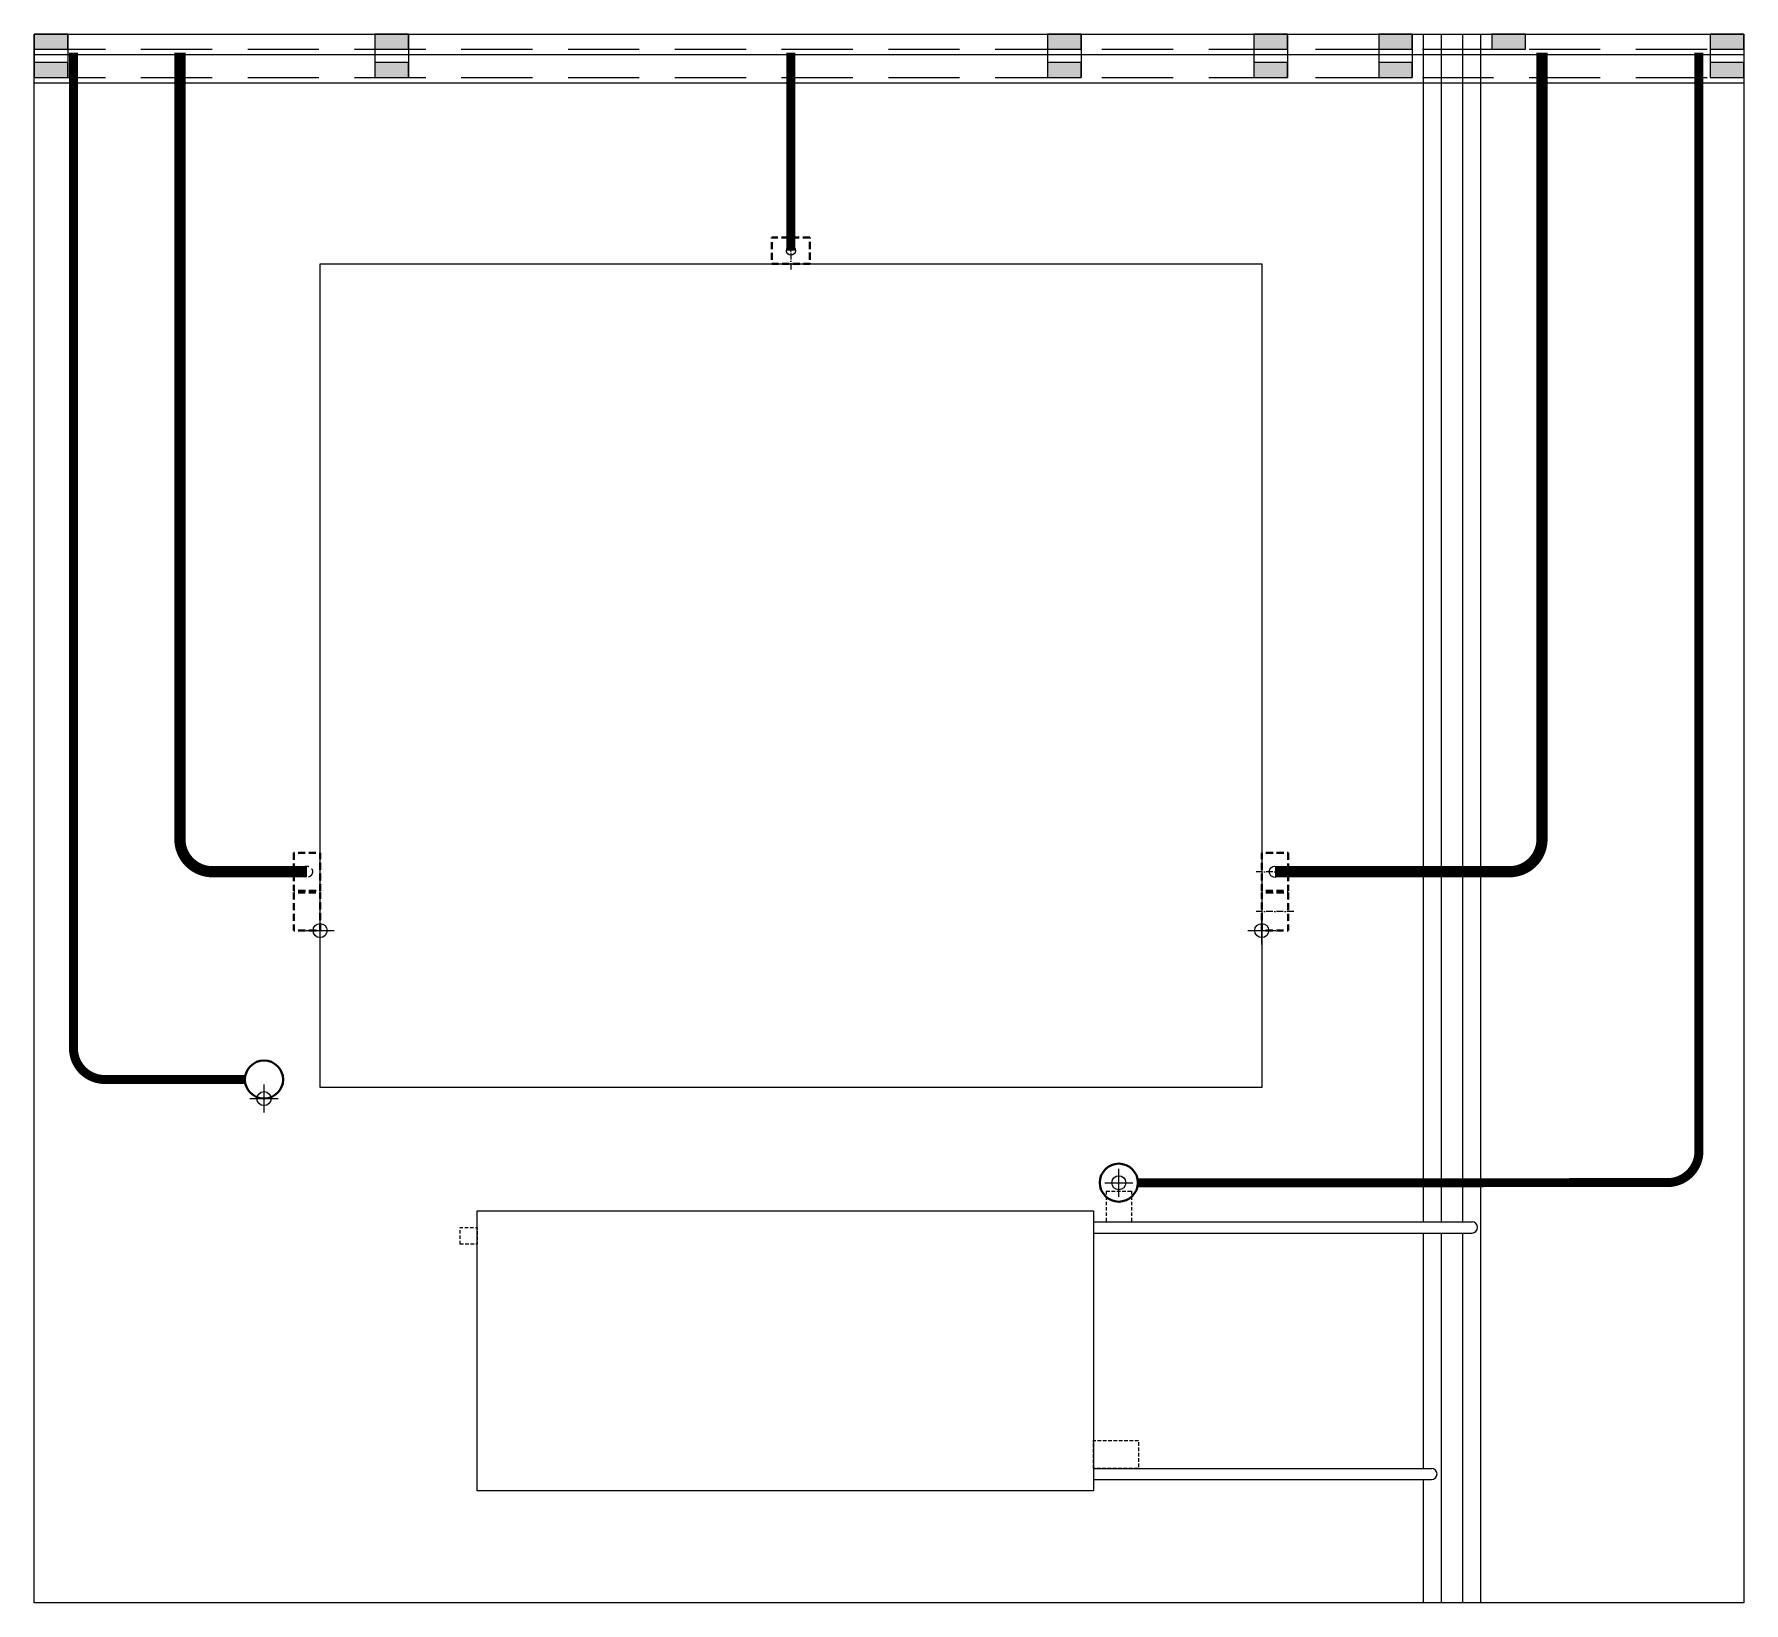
# Model space of a CAD drawing. Header units: millimetres. Extents: x -36531 to 56557, y -58468 to 154.
# Drawn here: x 42913 to 45963, y -31338 to -28538 of the extents above; entities that cross this region are included whole.
import ezdxf

# ---------------------------------------------------------------- set-up
doc = ezdxf.new("R2010")
doc.units = ezdxf.units.MM
doc.header["$PDMODE"] = 34
doc.header["$PDSIZE"] = 25
doc.linetypes.add('ACAD_ISO10W100', pattern=[18.5, 12, -3, 0.5, -3])
doc.linetypes.add('DASHED', pattern=[19.05, 12.7, -6.35])
for name, color, linetype in [('01 Черновое', 7, 'Continuous'), ('02 ЭОМ и СС', 7, 'Continuous'), ('03 Потолок', 7, 'Continuous'), ('11 Привязка размеры', 7, 'Continuous')]:
    doc.layers.add(name, color=color, linetype=linetype)

msp = doc.modelspace()

# ---------------------------------------------------------------- hatches: boundary and pattern name
at = {"layer": '03 Потолок', "lineweight": -2}
for points in [[(42913.1, -28538.4), (42913.1, -28565.4), (42973.1, -28565.4), (42973.1, -28538.4)], [(43521.1, -28538.4), (43521.1, -28565.4), (43581.1, -28565.4), (43581.1, -28538.4)], [(44721.1, -28538.4), (44721.1, -28565.4), (44781.1, -28565.4), (44781.1, -28538.4)], [(45089.1, -28538.4), (45089.1, -28565.4), (45149.1, -28565.4), (45149.1, -28538.4)], [(45311.7, -28538.4), (45311.7, -28565.4), (45371.7, -28565.4), (45371.7, -28538.4)], [(45513.7, -28538.4), (45513.7, -28565.4), (45573.7, -28565.4), (45573.7, -28538.4)], [(45903.1, -28538.4), (45903.1, -28565.4), (45963.1, -28565.4), (45963.1, -28538.4)], [(42913.1, -28588.9), (42913.1, -28615.9), (42973.1, -28615.9), (42973.1, -28588.9)], [(43521.1, -28588.9), (43521.1, -28615.9), (43581.1, -28615.9), (43581.1, -28588.9)], [(44721.1, -28588.9), (44721.1, -28615.9), (44781.1, -28615.9), (44781.1, -28588.9)], [(45089.1, -28588.9), (45089.1, -28615.9), (45149.1, -28615.9), (45149.1, -28588.9)], [(45311.7, -28588.9), (45311.7, -28615.9), (45371.7, -28615.9), (45371.7, -28588.9)], [(45903.1, -28588.9), (45903.1, -28615.9), (45963.1, -28615.9), (45963.1, -28588.9)]]:
    msp.add_hatch(color=252, dxfattribs=at).paths.add_polyline_path(points)

# ---------------------------------------------------------------- linework, layer by layer
at = {"layer": '01 Черновое'}
for p, q in [((45391.1, -28538.4), (45391.1, -30658.4)), ((45423.1, -28538.4), (45423.1, -30658.4)), ((45461.1, -28538.4), (45461.1, -30658.4)), ((45493.1, -28538.4), (45493.1, -31338.4)), ((44803.1, -30658.4), (45478.2, -30658.4)), ((44803.1, -30678.4), (45478.2, -30678.4)), ((45391.1, -30678.4), (45391.1, -31098.4)), ((45423.1, -30678.4), (45423.1, -31338.4)), ((45461.1, -30678.4), (45461.1, -31338.4)), ((44803.1, -31098.4), (45405.8, -31098.4)), ((44803.1, -31118.4), (45405.8, -31118.4)), ((45391.1, -31118.4), (45391.1, -31338.4))]:
    msp.add_line(p, q, dxfattribs=at)
at = {"layer": '01 Черновое', "linetype": 'DASHED', "ltscale": 0.5}
for p, q in [((44825.6, -30603.4), (44870.6, -30603.4)), ((44825.6, -30603.4), (44825.6, -30658.4)), ((44870.6, -30603.4), (44870.6, -30658.4))]:
    msp.add_line(p, q, dxfattribs=at)
at = {"layer": '01 Черновое'}
for points in [[(42913.1, -31338.4), (42913.1, -28538.4), (45963.1, -28538.4), (45963.1, -31338.4)], [(43423.1, -30418.4), (43423.1, -28948.4), (45103.1, -28948.4), (45103.1, -30418.4)], [(43703.1, -31138.4), (43703.1, -30638.4), (44803.1, -30638.4), (44803.1, -31138.4)]]:
    msp.add_lwpolyline(points, close=True, dxfattribs=at)
at = {"layer": '01 Черновое', "linetype": 'DASHED', "ltscale": 0.5, "flags": 128}
for points in [[(43673.1, -30698.4), (43673.1, -30668.4), (43703.1, -30668.4), (43703.1, -30698.4)], [(44803.1, -31098.4), (44803.1, -31048.4), (44883.1, -31048.4), (44883.1, -31098.4)]]:
    msp.add_lwpolyline(points, close=True, dxfattribs=at)
at = {"layer": '01 Черновое'}
for centre in [(45478.2, -30668.4), (45405.8, -31108.4)]:
    msp.add_arc(centre, 10, 270, 90, dxfattribs=at)
at = {"layer": '02 ЭОМ и СС', "flags": 128}
msp.add_lwpolyline([(43289.1, -30404.3, 16, 16, 0), (43039.1, -30404.3, 16, 16, -0.414214), (42983.1, -30348.3, 16, 16, 0), (42983.1, -28571.4, 16, 16, 0)], format="xyseb", dxfattribs=at)
at = {"layer": '02 ЭОМ и СС', "color": 1, "const_width": 20, "flags": 128}
for points in [[(43173.1, -28571.4), (43173.1, -29975.4, 0.414214), (43231.1, -30033.4), (43399.6, -30033.4)], [(45603.1, -28571.4), (45603.1, -29975.4, -0.414214), (45545.1, -30033.4), (45126.6, -30033.4)]]:
    msp.add_lwpolyline(points, format="xyb", dxfattribs=at)
at = {"layer": '02 ЭОМ и СС', "const_width": 16, "flags": 128}
msp.add_lwpolyline([(44263.1, -28924.9), (44263.1, -28571.4)], dxfattribs=at)
at = {"layer": '02 ЭОМ и СС', "color": 254, "const_width": 16}
msp.add_lwpolyline([(44882.1, -30588.7), (45827.1, -30588.3, 0.414214), (45883.1, -30532.3), (45883.1, -28571.4)], format="xyb", dxfattribs=at)
at = {"layer": '02 ЭОМ и СС', "linetype": 'DASHED', "lineweight": 40, "flags": 128}
msp.add_lwpolyline([(44297.1, -28901.4), (44229.1, -28901.4), (44229.1, -28948.4), (44297.1, -28948.4)], close=True, dxfattribs=at)
at = {"layer": '02 ЭОМ и СС', "color": 1, "linetype": 'DASHED', "lineweight": 40, "flags": 128}
for points in [[(43376.1, -29999.4), (43376.1, -30067.4), (43423.1, -30067.4), (43423.1, -29999.4)], [(45150.1, -29999.4), (45150.1, -30067.4), (45103.1, -30067.4), (45103.1, -29999.4)], [(43376.1, -30070.4), (43376.1, -30138.4), (43423.1, -30138.4), (43423.1, -30070.4)], [(45150.1, -30070.4), (45150.1, -30138.4), (45103.1, -30138.4), (45103.1, -30070.4)]]:
    msp.add_lwpolyline(points, close=True, dxfattribs=at)
at = {"layer": '02 ЭОМ и СС'}
msp.add_circle((44263.1, -28924.9), 8, dxfattribs=at)
at = {"layer": '02 ЭОМ и СС', "color": 1, "linetype": 'DASHED'}
msp.add_circle((43399.6, -30033.4), 10, dxfattribs=at)
at = {"layer": '02 ЭОМ и СС', "color": 1}
msp.add_circle((45126.6, -30033.4), 10, dxfattribs=at)
at = {"layer": '02 ЭОМ и СС', "lineweight": 40}
for centre in [(43323.1, -30404.3), (44848.1, -30588.4)]:
    msp.add_circle(centre, 34, dxfattribs=at)
at = {"layer": '03 Потолок', "color": 1, "lineweight": -2}
for p, q in [((42913.1, -28538.4), (42913.1, -28615.9)), ((42973.1, -28538.4), (42973.1, -28615.9)), ((43521.1, -28538.4), (43521.1, -28615.9)), ((43581.1, -28538.4), (43581.1, -28615.9)), ((44721.1, -28538.4), (44721.1, -28615.9)), ((44781.1, -28538.4), (44781.1, -28615.9)), ((45089.1, -28538.4), (45089.1, -28615.9)), ((45149.1, -28538.4), (45149.1, -28615.9)), ((45311.7, -28538.4), (45311.7, -28615.9)), ((45371.7, -28538.4), (45371.7, -28615.9)), ((45903.1, -28538.4), (45903.1, -28615.9)), ((45963.1, -28538.4), (45963.1, -28615.9))]:
    msp.add_line(p, q, dxfattribs=at)
at = {"layer": '03 Потолок', "color": 1, "linetype": 'DASHED', "ltscale": 10}
for p, q in [((42913.1, -28565.4), (45963.1, -28565.4)), ((42913.1, -28615.9), (45963.1, -28615.9))]:
    msp.add_line(p, q, dxfattribs=at)
at = {"layer": '03 Потолок', "color": 1, "ltscale": 10}
for p, q in [((42913.1, -28574.9), (45963.1, -28574.9)), ((42913.1, -28625.4), (45963.1, -28625.4))]:
    msp.add_line(p, q, dxfattribs=at)
at = {"layer": '03 Потолок', "color": 1, "lineweight": -2}
for points in [[(42913.1, -28538.4), (42913.1, -28565.4), (42973.1, -28565.4), (42973.1, -28538.4)], [(42913.1, -28538.4), (42913.1, -28565.4), (42973.1, -28565.4), (42973.1, -28538.4)], [(43521.1, -28538.4), (43521.1, -28565.4), (43581.1, -28565.4), (43581.1, -28538.4)], [(43521.1, -28538.4), (43521.1, -28565.4), (43581.1, -28565.4), (43581.1, -28538.4)], [(44721.1, -28538.4), (44721.1, -28565.4), (44781.1, -28565.4), (44781.1, -28538.4)], [(44721.1, -28538.4), (44721.1, -28565.4), (44781.1, -28565.4), (44781.1, -28538.4)], [(45089.1, -28538.4), (45089.1, -28565.4), (45149.1, -28565.4), (45149.1, -28538.4)], [(45089.1, -28538.4), (45089.1, -28565.4), (45149.1, -28565.4), (45149.1, -28538.4)], [(45311.7, -28538.4), (45311.7, -28565.4), (45371.7, -28565.4), (45371.7, -28538.4)], [(45311.7, -28538.4), (45311.7, -28565.4), (45371.7, -28565.4), (45371.7, -28538.4)], [(45513.7, -28538.4), (45513.7, -28565.4), (45573.7, -28565.4), (45573.7, -28538.4)], [(45903.1, -28538.4), (45903.1, -28565.4), (45963.1, -28565.4), (45963.1, -28538.4)], [(45903.1, -28538.4), (45903.1, -28565.4), (45963.1, -28565.4), (45963.1, -28538.4)], [(42913.1, -28588.9), (42913.1, -28615.9), (42973.1, -28615.9), (42973.1, -28588.9)], [(42913.1, -28588.9), (42913.1, -28615.9), (42973.1, -28615.9), (42973.1, -28588.9)], [(43521.1, -28588.9), (43521.1, -28615.9), (43581.1, -28615.9), (43581.1, -28588.9)], [(43521.1, -28588.9), (43521.1, -28615.9), (43581.1, -28615.9), (43581.1, -28588.9)], [(44721.1, -28588.9), (44721.1, -28615.9), (44781.1, -28615.9), (44781.1, -28588.9)], [(44721.1, -28588.9), (44721.1, -28615.9), (44781.1, -28615.9), (44781.1, -28588.9)], [(45089.1, -28588.9), (45089.1, -28615.9), (45149.1, -28615.9), (45149.1, -28588.9)], [(45089.1, -28588.9), (45089.1, -28615.9), (45149.1, -28615.9), (45149.1, -28588.9)], [(45311.7, -28588.9), (45311.7, -28615.9), (45371.7, -28615.9), (45371.7, -28588.9)], [(45311.7, -28588.9), (45311.7, -28615.9), (45371.7, -28615.9), (45371.7, -28588.9)], [(45903.1, -28588.9), (45903.1, -28615.9), (45963.1, -28615.9), (45963.1, -28588.9)], [(45903.1, -28588.9), (45903.1, -28615.9), (45963.1, -28615.9), (45963.1, -28588.9)]]:
    msp.add_lwpolyline(points, close=True, dxfattribs=at)
at = {"layer": '11 Привязка размеры', "linetype": 'ACAD_ISO10W100'}
for p, q in [((44263.1, -28891.4), (44263.1, -28958.4)), ((45160.1, -30033.4), (45093.1, -30033.4)), ((45160.1, -30104.4), (45093.1, -30104.4))]:
    msp.add_line(p, q, dxfattribs=at)
at = {"layer": '11 Привязка размеры', "lineweight": -2}
for p in [(43423.1, -30138.4), (45103.1, -30138.4), (43323.1, -30438.4), (44848.1, -30588.5)]:
    msp.add_point(p, dxfattribs=at)

doc.saveas('drawing.dxf')
